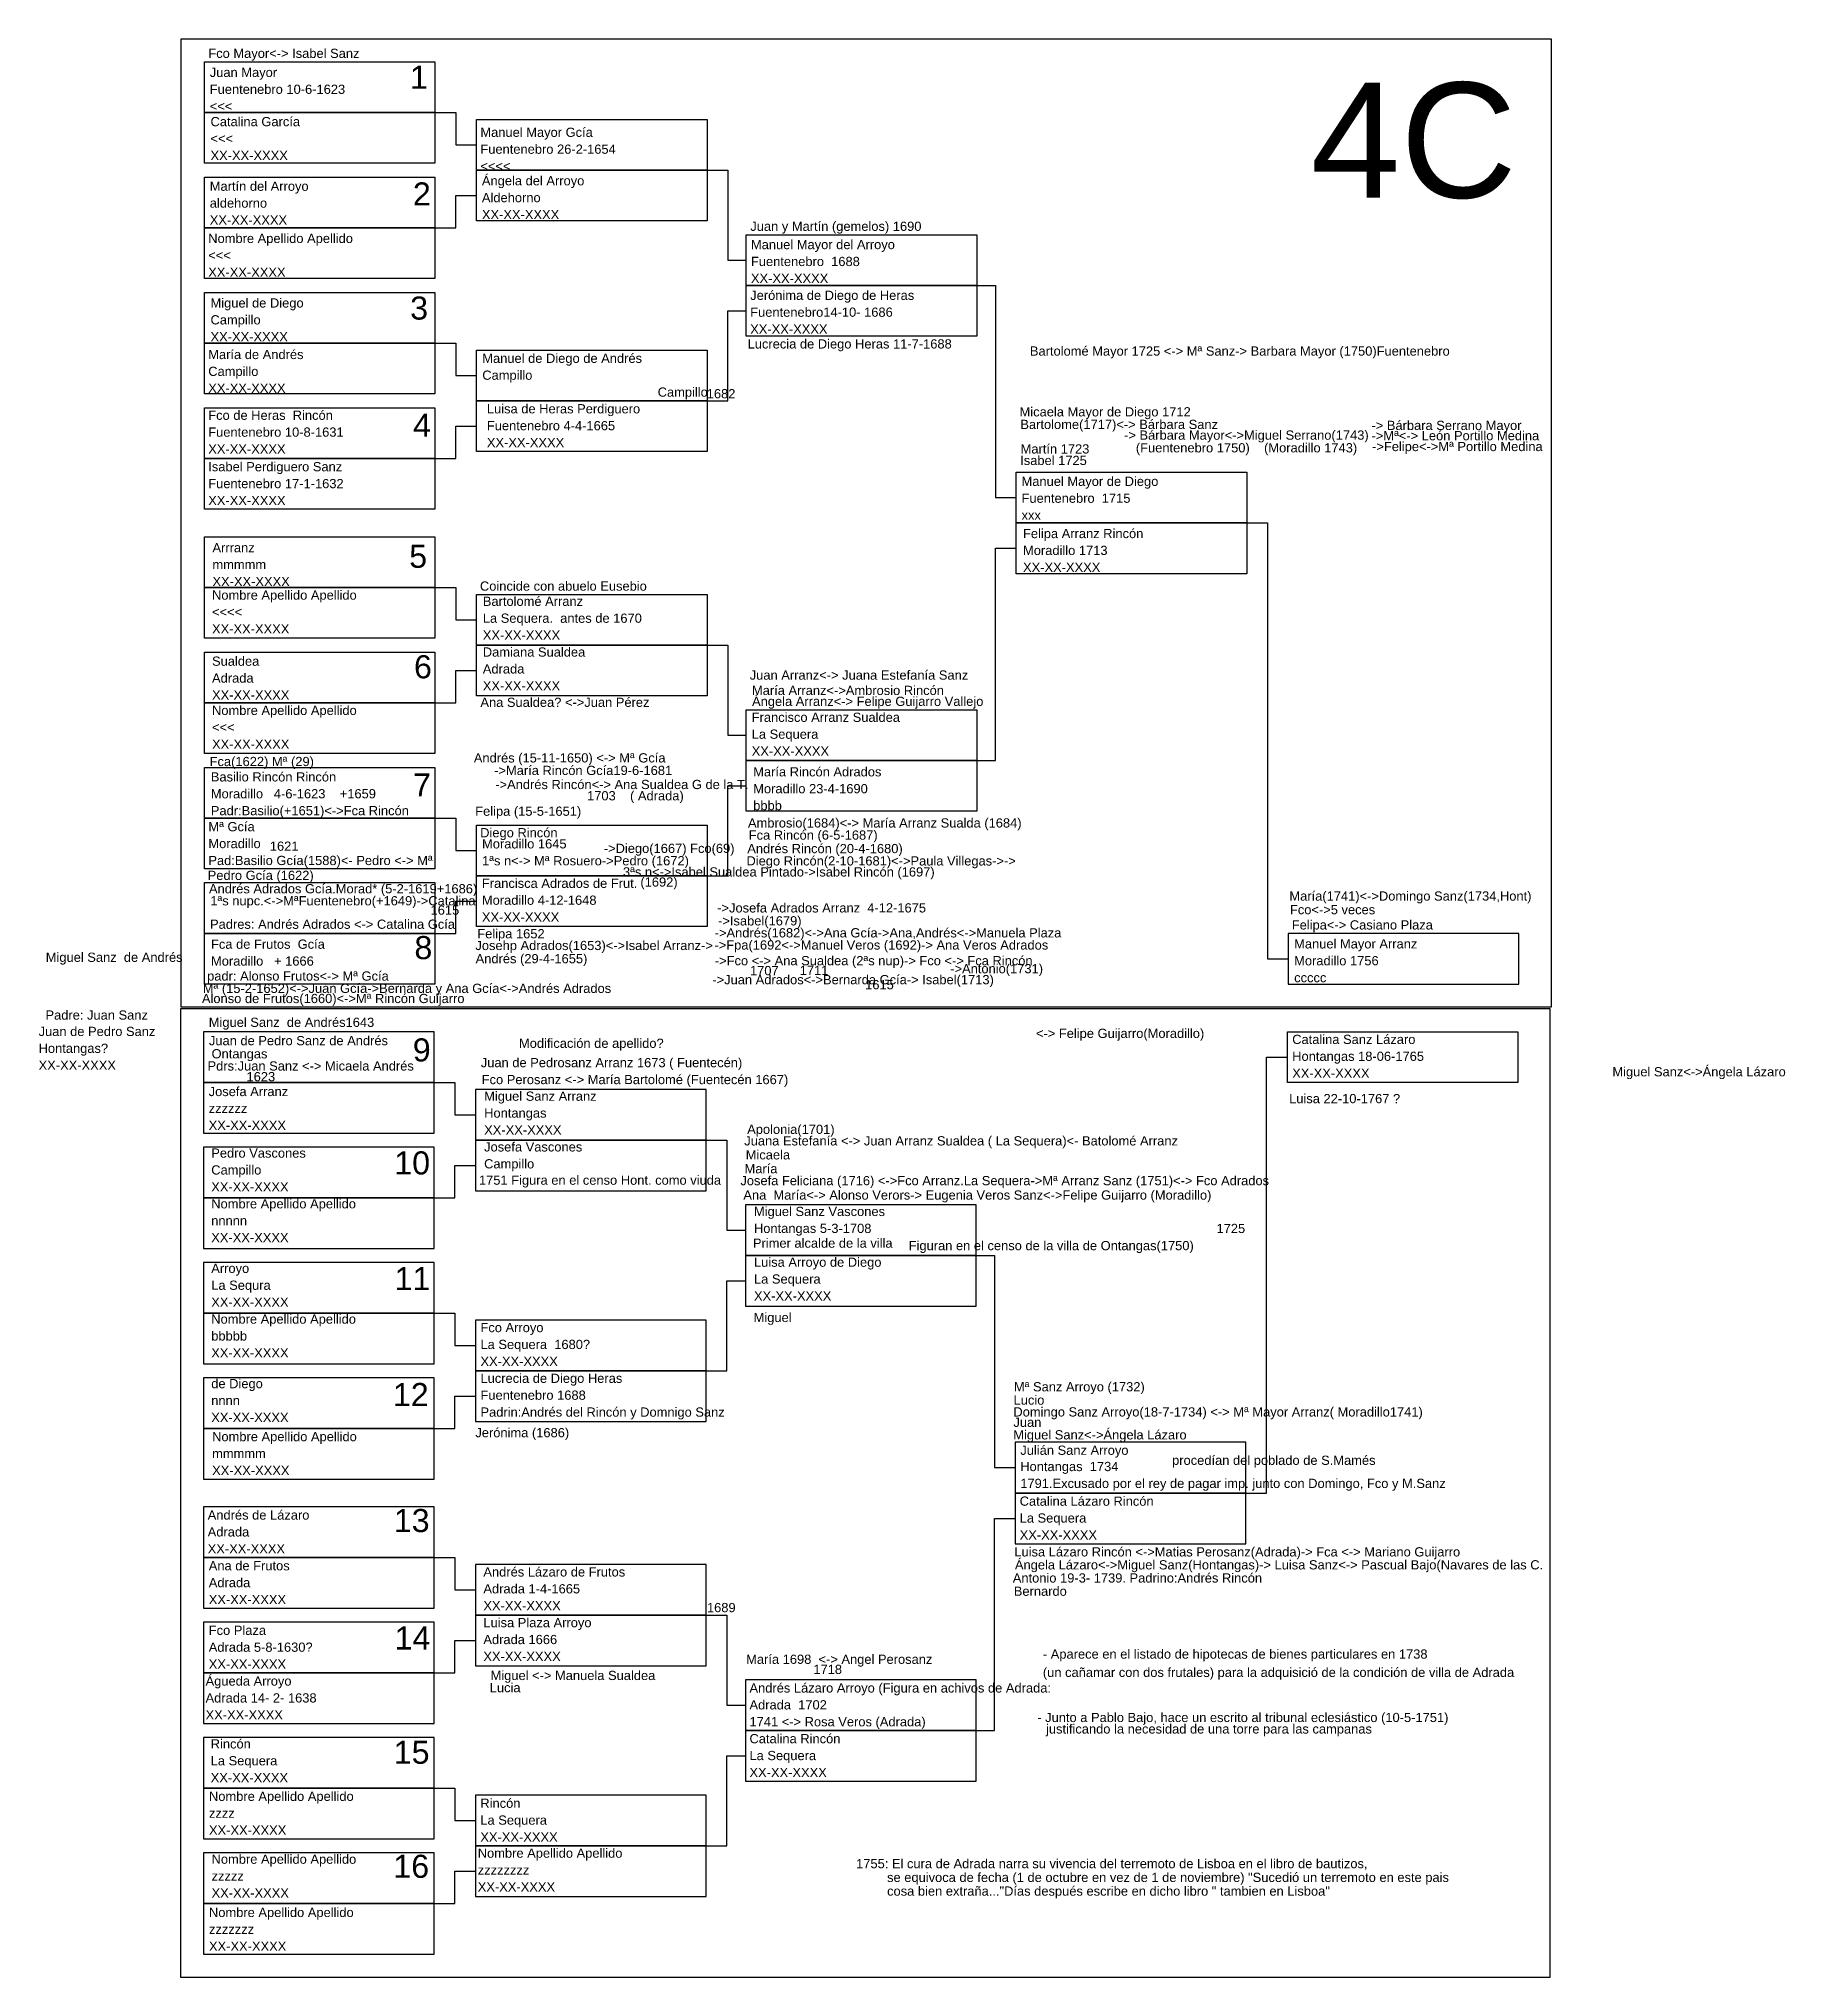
# Model space of a CAD drawing. Header units: millimetres. Extents: x -16844 to 23151, y -8543 to 4892.
# Drawn here: x -1349.2 to -970.6, y -500.2 to -79.8 of the extents above; entities that cross this region are included whole.
import ezdxf
from ezdxf.enums import TextEntityAlignment as Align

# ---------------------------------------------------------------- set-up
doc = ezdxf.new("R2010")
doc.units = ezdxf.units.MM
doc.layers.add('Arroyo', color=30, linetype='Continuous')
doc.styles.add('Arial', font='arial.ttf', dxfattribs={"height": 0.01})

msp = doc.modelspace()

# ---------------------------------------------------------------- texts
at = {"style": 'Arial'}
for s, p in [('1', (-1264.86, -90.62)), ('2', (-1264.24, -115.94)), ('3', (-1264.83, -140.69)), ('4', (-1264.2, -166.1)), ('5', (-1265.04, -194.52)), ('6', (-1264, -218.48)), ('7', (-1264.2, -244.1)), ('8', (-1263.91, -279.38)), ('9', (-1264.26, -301.56)), ('10', (-1264.4, -326.06)), ('11', (-1264.34, -351.15)), ('12', (-1264.7, -376.3)), ('13', (-1264.5, -403.62)), ('14', (-1264.33, -429.09)), ('15', (-1264.51, -453.86)), ('16', (-1264.6, -478.6))]:
    msp.add_text(s, height=5, dxfattribs=at).set_placement(p, align=Align.RIGHT)
at = {"layer": 'Arroyo', "style": 'Arial'}
msp.add_text('4C', height=25, dxfattribs=at).set_placement((-1028.81, -114.28), align=Align.RIGHT)

# ---------------------------------------------------------------- blocks, each defined once
blk = doc.blocks.new('Hoja superior')
for points in [[(0, 210), (297, 210), (297, 0), (0, 0)], [(5, 205), (55, 205), (55, 194), (5, 194)], [(5, 194), (55, 194), (55, 183), (5, 183)], [(64, 192.5), (114, 192.5), (114, 181.5), (64, 181.5)], [(64, 181.5), (114, 181.5), (114, 170.5), (64, 170.5)], [(5, 180), (55, 180), (55, 169), (5, 169)], [(5, 169), (55, 169), (55, 158), (5, 158)], [(122.5, 167.5), (172.5, 167.5), (172.5, 156.5), (122.5, 156.5)], [(122.5, 156.5), (172.5, 156.5), (172.5, 145.5), (122.5, 145.5)], [(5, 155), (55, 155), (55, 144), (5, 144)], [(5, 144), (55, 144), (55, 133), (5, 133)], [(64, 142.5), (114, 142.5), (114, 131.5), (64, 131.5)], [(64, 131.5), (114, 131.5), (114, 120.5), (64, 120.5)], [(5, 130), (55, 130), (55, 119), (5, 119)], [(5, 119), (55, 119), (55, 108), (5, 108)], [(181, 116), (231, 116), (231, 105), (181, 105)], [(5, 102), (55, 102), (55, 91), (5, 91)], [(181, 105), (231, 105), (231, 94), (181, 94)], [(5, 91), (55, 91), (55, 80), (5, 80)], [(64, 89.5), (114, 89.5), (114, 78.5), (64, 78.5)], [(5, 77), (55, 77), (55, 66), (5, 66)], [(64, 78.5), (114, 78.5), (114, 67.5), (64, 67.5)], [(5, 66), (55, 66), (55, 55), (5, 55)], [(122.5, 64.5), (172.5, 64.5), (172.5, 53.5), (122.5, 53.5)], [(5, 52), (55, 52), (55, 41), (5, 41)], [(122.5, 53.5), (172.5, 53.5), (172.5, 42.5), (122.5, 42.5)], [(5, 41), (55, 41), (55, 30), (5, 30)], [(64, 39.5), (114, 39.5), (114, 28.5), (64, 28.5)], [(5, 27), (55, 27), (55, 16), (5, 16)], [(64, 28.5), (114, 28.5), (114, 17.5), (64, 17.5)], [(5, 16), (55, 16), (55, 5), (5, 5)], [(240, 5), (290, 5), (290, 16), (240, 16)]]:
    blk.add_lwpolyline(points, close=True)
for points in [[(55, 194), (59.5, 194), (59.5, 187), (64, 187)], [(114, 181.5), (118.5, 181.5), (118.5, 162), (122.5, 162)], [(55, 169), (59.5, 169), (59.5, 176), (64, 176)], [(172.5, 156.5), (176.5, 156.5), (176.5, 110.5), (181, 110.5)], [(114, 131.5), (118.5, 131.5), (118.5, 151), (122.5, 151)], [(55, 144), (59.5, 144), (59.5, 137), (64, 137)], [(55, 119), (59.5, 119), (59.5, 126), (64, 126)], [(231, 105), (235.5, 105), (235.5, 10.5), (240, 10.5)], [(172.5, 53.5), (176.5, 53.5), (176.5, 99.5), (181, 99.5)], [(55, 91), (59.5, 91), (59.5, 84), (64, 84)], [(114, 78.5), (118.5, 78.5), (118.5, 59), (122.5, 59)], [(55, 66), (59.5, 66), (59.5, 73), (64, 73)], [(114, 28.5), (118.5, 28.5), (118.5, 48), (122.5, 48)], [(55, 41), (59.5, 41), (59.5, 34), (64, 34)], [(55, 16), (59.5, 16), (59.5, 23), (64, 23)]]:
    blk.add_lwpolyline(points)
blk = doc.blocks.new('Hoja inferior')
for points in [[(0, -210), (297, -210), (297, 0), (0, 0)], [(5, -16), (55, -16), (55, -5), (5, -5)], [(240, -5), (290, -5), (290, -16), (240, -16)], [(5, -27), (55, -27), (55, -16), (5, -16)], [(64, -28.5), (114, -28.5), (114, -17.5), (64, -17.5)], [(64, -39.5), (114, -39.5), (114, -28.5), (64, -28.5)], [(5, -41), (55, -41), (55, -30), (5, -30)], [(5, -52), (55, -52), (55, -41), (5, -41)], [(122.5, -53.5), (172.5, -53.5), (172.5, -42.5), (122.5, -42.5)], [(122.5, -64.5), (172.5, -64.5), (172.5, -53.5), (122.5, -53.5)], [(5, -66), (55, -66), (55, -55), (5, -55)], [(5, -77), (55, -77), (55, -66), (5, -66)], [(64, -78.5), (114, -78.5), (114, -67.5), (64, -67.5)], [(64, -89.5), (114, -89.5), (114, -78.5), (64, -78.5)], [(5, -91), (55, -91), (55, -80), (5, -80)], [(5, -102), (55, -102), (55, -91), (5, -91)], [(181, -105), (231, -105), (231, -94), (181, -94)], [(181, -116), (231, -116), (231, -105), (181, -105)], [(5, -119), (55, -119), (55, -108), (5, -108)], [(5, -130), (55, -130), (55, -119), (5, -119)], [(64, -131.5), (114, -131.5), (114, -120.5), (64, -120.5)], [(5, -144), (55, -144), (55, -133), (5, -133)], [(64, -142.5), (114, -142.5), (114, -131.5), (64, -131.5)], [(5, -155), (55, -155), (55, -144), (5, -144)], [(122.5, -156.5), (172.5, -156.5), (172.5, -145.5), (122.5, -145.5)], [(5, -169), (55, -169), (55, -158), (5, -158)], [(122.5, -167.5), (172.5, -167.5), (172.5, -156.5), (122.5, -156.5)], [(5, -180), (55, -180), (55, -169), (5, -169)], [(64, -181.5), (114, -181.5), (114, -170.5), (64, -170.5)], [(5, -194), (55, -194), (55, -183), (5, -183)], [(64, -192.5), (114, -192.5), (114, -181.5), (64, -181.5)], [(5, -205), (55, -205), (55, -194), (5, -194)]]:
    blk.add_lwpolyline(points, close=True)
for points in [[(231, -105), (235.5, -105), (235.5, -10.5), (240, -10.5)], [(55, -16), (59.5, -16), (59.5, -23), (64, -23)], [(114, -28.5), (118.5, -28.5), (118.5, -48), (122.5, -48)], [(55, -41), (59.5, -41), (59.5, -34), (64, -34)], [(172.5, -53.5), (176.5, -53.5), (176.5, -99.5), (181, -99.5)], [(114, -78.5), (118.5, -78.5), (118.5, -59), (122.5, -59)], [(55, -66), (59.5, -66), (59.5, -73), (64, -73)], [(55, -91), (59.5, -91), (59.5, -84), (64, -84)], [(172.5, -156.5), (176.5, -156.5), (176.5, -110.5), (181, -110.5)], [(55, -119), (59.5, -119), (59.5, -126), (64, -126)], [(114, -131.5), (118.5, -131.5), (118.5, -151), (122.5, -151)], [(55, -144), (59.5, -144), (59.5, -137), (64, -137)], [(114, -181.5), (118.5, -181.5), (118.5, -162), (122.5, -162)], [(55, -169), (59.5, -169), (59.5, -176), (64, -176)], [(55, -194), (59.5, -194), (59.5, -187), (64, -187)]]:
    blk.add_lwpolyline(points)
blk = doc.blocks.new('Casilla')
at = {"style": 'Arial'}
for tag, p in [('NOMBRE', (0.88, 8.08)), ('LUGAR_NACIMIENTO', (0.88, 4.42)), ('FECHA', (0.88, 0.75))]:
    blk.add_attdef(tag, p, '', height=2, dxfattribs=at)
blk = doc.blocks.new('Hermanos')
at = {"style": 'Arial'}
blk.add_attdef('NOMBRE', (0, 0), '', height=2, dxfattribs=at)

# ---------------------------------------------------------------- block references
for name, p, values in [('Hermanos', (-1312.47, -83.95), {'NOMBRE': 'Fco Mayor<-> Isabel Sanz'}), ('Casilla', (-1313.04, -96.16), {'NOMBRE': 'Juan Mayor', 'LUGAR_NACIMIENTO': 'Fuentenebro 10-6-1623', 'FECHA': '<<<'}), ('Casilla', (-1312.88, -106.84), {'NOMBRE': 'Catalina García', 'LUGAR_NACIMIENTO': '<<<', 'FECHA': 'XX-XX-XXXX'}), ('Casilla', (-1254.37, -109.15), {'NOMBRE': 'Manuel Mayor Gcía', 'LUGAR_NACIMIENTO': 'Fuentenebro 26-2-1654', 'FECHA': '<<<<'}), ('Casilla', (-1254.04, -119.66), {'NOMBRE': 'Ángela del Arroyo', 'LUGAR_NACIMIENTO': 'Aldehorno', 'FECHA': 'XX-XX-XXXX'}), ('Casilla', (-1313.04, -120.84), {'NOMBRE': 'Martín del Arroyo', 'LUGAR_NACIMIENTO': 'aldehorno', 'FECHA': 'XX-XX-XXXX'}), ('Hermanos', (-1194.97, -121.45), {'NOMBRE': 'Juan y Martín (gemelos) 1690'}), ('Casilla', (-1313.37, -132.16), {'NOMBRE': 'Nombre Apellido Apellido', 'LUGAR_NACIMIENTO': '<<<', 'FECHA': 'XX-XX-XXXX'}), ('Casilla', (-1195.71, -133.5), {'NOMBRE': 'Manuel Mayor del Arroyo', 'LUGAR_NACIMIENTO': 'Fuentenebro  1688', 'FECHA': 'XX-XX-XXXX'}), ('Casilla', (-1195.87, -144.5), {'NOMBRE': 'Jerónima de Diego de Heras', 'LUGAR_NACIMIENTO': 'Fuentenebro14-10- 1686', 'FECHA': 'XX-XX-XXXX'}), ('Casilla', (-1312.88, -146.16), {'NOMBRE': 'Miguel de Diego', 'LUGAR_NACIMIENTO': 'Campillo', 'FECHA': 'XX-XX-XXXX'}), ('Casilla', (-1313.37, -157.33), {'NOMBRE': 'María de Andrés', 'LUGAR_NACIMIENTO': 'Campillo', 'FECHA': 'XX-XX-XXXX'}), ('Casilla', (-1253.96, -158.16), {'NOMBRE': 'Manuel de Diego de Andrés', 'LUGAR_NACIMIENTO': 'Campillo', 'FECHA': '                                                 Campillo'}), ('Casilla', (-1252.96, -169.11), {'NOMBRE': 'Luisa de Heras Perdiguero', 'LUGAR_NACIMIENTO': 'Fuentenebro 4-4-1665', 'FECHA': 'XX-XX-XXXX'}), ('Hermanos', (-1205.19, -157.76), {'NOMBRE': ' 1682'}), ('Hermanos', (-1136.59, -161.69), {'NOMBRE': 'Micaela Mayor de Diego 1712'}), ('Casilla', (-1313.37, -170.51), {'NOMBRE': 'Fco de Heras  Rincón', 'LUGAR_NACIMIENTO': 'Fuentenebro 10-8-1631', 'FECHA': 'XX-XX-XXXX'}), ('Hermanos', (-1136.42, -164.42), {'NOMBRE': 'Bartolome(1717)<-> Bárbara Sanz'}), ('Hermanos', (-1137.14, -169.73), {'NOMBRE': ' Martín 1723'}), ('Hermanos', (-1111.38, -169.49), {'NOMBRE': '(Fuentenebro 1750)    (Moradillo 1743)'}), ('Hermanos', (-1060.16, -169.21), {'NOMBRE': '->Felipe<->Mª Portillo Medina'}), ('Casilla', (-1313.37, -181.67), {'NOMBRE': 'Isabel Perdiguero Sanz', 'LUGAR_NACIMIENTO': 'Fuentenebro 17-1-1632', 'FECHA': 'XX-XX-XXXX'}), ('Hermanos', (-1137.23, -172.23), {'NOMBRE': ' Isabel 1725'}), ('Casilla', (-1137.04, -184.84), {'NOMBRE': 'Manuel Mayor de Diego ', 'LUGAR_NACIMIENTO': 'Fuentenebro  1715', 'FECHA': 'xxx'}), ('Casilla', (-1312.46, -199.23), {'NOMBRE': 'Arrranz', 'LUGAR_NACIMIENTO': 'mmmmm', 'FECHA': 'XX-XX-XXXX'}), ('Casilla', (-1136.72, -196.16), {'NOMBRE': 'Felipa Arranz Rincón', 'LUGAR_NACIMIENTO': 'Moradillo 1713', 'FECHA': 'XX-XX-XXXX'}), ('Casilla', (-1312.55, -209.51), {'NOMBRE': 'Nombre Apellido Apellido', 'LUGAR_NACIMIENTO': '<<<<', 'FECHA': 'XX-XX-XXXX'}), ('Casilla', (-1253.84, -210.86), {'NOMBRE': 'Bartolomé Arranz', 'LUGAR_NACIMIENTO': 'La Sequera.  antes de 1670', 'FECHA': 'XX-XX-XXXX'}), ('Casilla', (-1312.55, -223.84), {'NOMBRE': 'Sualdea', 'LUGAR_NACIMIENTO': 'Adrada', 'FECHA': 'XX-XX-XXXX'}), ('Casilla', (-1253.84, -221.86), {'NOMBRE': 'Damiana Sualdea', 'LUGAR_NACIMIENTO': 'Adrada', 'FECHA': 'XX-XX-XXXX'}), ('Hermanos', (-1195.09, -218.78), {'NOMBRE': 'Juan Arranz<-> Juana Estefanía Sanz'}), ('Hermanos', (-1194.6, -222.1), {'NOMBRE': 'María Arranz<->Ambrosio Rincón'}), ('Casilla', (-1312.55, -234.51), {'NOMBRE': 'Nombre Apellido Apellido', 'LUGAR_NACIMIENTO': '<<<', 'FECHA': 'XX-XX-XXXX'}), ('Casilla', (-1195.54, -236.01), {'NOMBRE': 'Francisco Arranz Sualdea', 'LUGAR_NACIMIENTO': 'La Sequera', 'FECHA': 'XX-XX-XXXX'}), ('Hermanos', (-1254.91, -236.73), {'NOMBRE': 'Andrés (15-11-1650) <-> Mª Gcía'}), ('Casilla', (-1312.81, -248.93), {'NOMBRE': 'Basilio Rincón Rincón', 'LUGAR_NACIMIENTO': 'Moradillo   4-6-1623    +1659', 'FECHA': 'Padr:Basilio(+1651)<->Fca Rincón '}), ('Hermanos', (-1250.5, -239.45), {'NOMBRE': '->María Rincón Gcía19-6-1681'}), ('Casilla', (-1195.22, -247.83), {'NOMBRE': 'María Rincón Adrados', 'LUGAR_NACIMIENTO': 'Moradillo 23-4-1690', 'FECHA': 'bbbb'}), ('Hermanos', (-1230.36, -244.95), {'NOMBRE': '1703    ( Adrada)'}), ('Hermanos', (-1254.61, -248.29), {'NOMBRE': 'Felipa (15-5-1651)'}), ('Casilla', (-1313.34, -259.73), {'NOMBRE': 'Mª Gcía', 'LUGAR_NACIMIENTO': 'Moradillo', 'FECHA': 'Pad:Basilio Gcía(1588)<- Pedro <-> Mª'}), ('Hermanos', (-1195.47, -250.84), {'NOMBRE': 'Ambrosio(1684)<-> María Arranz Sualda (1684)'}), ('Hermanos', (-1195.31, -253.47), {'NOMBRE': 'Fca Rincón (6-5-1687)'}), ('Hermanos', (-1299.14, -255.88), {'NOMBRE': '1621'}), ('Hermanos', (-1227.51, -256.35), {'NOMBRE': ' ->Diego(1667) Fco(69)'}), ('Hermanos', (-1195.8, -259.07), {'NOMBRE': 'Diego Rincón(2-10-1681)<->Paula Villegas->->'}), ('Casilla', (-1254.04, -272.01), {'NOMBRE': 'Francisca Adrados de Frut.', 'LUGAR_NACIMIENTO': 'Moradillo 4-12-1648', 'FECHA': 'XX-XX-XXXX'}), ('Hermanos', (-1218.8, -263.65), {'NOMBRE': '(1692)'}), ('Hermanos', (-1078.09, -266.69), {'NOMBRE': 'María(1741)<->Domingo Sanz(1734,Hont)'}), ('Hermanos', (-1202.14, -269.26), {'NOMBRE': '->Josefa Adrados Arranz  4-12-1675'}), ('Hermanos', (-1077.97, -269.65), {'NOMBRE': 'Fco<->5 veces '}), ('Hermanos', (-1312.1, -272.8), {'NOMBRE': 'Padres: Andrés Adrados <-> Catalina Gcía'}), ('Hermanos', (-1254.16, -274.87), {'NOMBRE': 'Felipa 1652'}), ('Hermanos', (-1201.95, -272.07), {'NOMBRE': '->Isabel(1679)'}), ('Hermanos', (-1077.57, -272.95), {'NOMBRE': 'Felipa<-> Casiano Plaza'}), ('Hermanos', (-1254.57, -277.41), {'NOMBRE': 'Josehp Adrados(1653)<->Isabel Arranz->'}), ('Casilla', (-1077.94, -285.14), {'NOMBRE': 'Manuel Mayor Arranz', 'LUGAR_NACIMIENTO': 'Moradillo 1756', 'FECHA': 'ccccc'}), ('Hermanos', (-1349.27, -279.97), {'NOMBRE': '  Miguel Sanz  de Andrés'}), ('Hermanos', (-1254.52, -280.27), {'NOMBRE': 'Andrés (29-4-1655)'}), ('Hermanos', (-1195.04, -282.86), {'NOMBRE': '1707'}), ('Hermanos', (-1184.25, -282.8), {'NOMBRE': '1711'}), ('Hermanos', (-1314.45, -286.71), {'NOMBRE': ' Mª (15-2-1652)<->Juan Gcía->Bernarda y Ana Gcía<->Andrés Adrados '}), ('Hermanos', (-1312.74, -284.04), {'NOMBRE': 'padr: Alonso Frutos<-> Mª Gcía'}), ('Hermanos', (-1203.2, -284.83), {'NOMBRE': '->Juan Adrados<->Bernarda Gcía-> Isabel(1713)'}), ('Hermanos', (-1313.86, -288.91), {'NOMBRE': 'Alonso de Frutos(1660)<->Mª Rincón Guijarro'}), ('Casilla', (-1350.15, -304.13), {'NOMBRE': 'Juan de Pedro Sanz', 'LUGAR_NACIMIENTO': 'Hontangas?', 'FECHA': 'XX-XX-XXXX'}), ('Hermanos', (-1347.78, -292.5), {'NOMBRE': 'Padre: Juan Sanz'}), ('Hermanos', (-1313.93, -294.07), {'NOMBRE': '  Miguel Sanz  de Andrés1643'}), ('Casilla', (-1078.36, -305.86), {'NOMBRE': 'Catalina Sanz Lázaro', 'LUGAR_NACIMIENTO': 'Hontangas 18-06-1765', 'FECHA': 'XX-XX-XXXX'}), ('Hermanos', (-1312.64, -303.54), {'NOMBRE': 'Pdrs:Juan Sanz <-> Micaela Andrés'}), ('Hermanos', (-1008.06, -304.8), {'NOMBRE': 'Miguel Sanz<->Ángela Lázaro'}), ('Hermanos', (-1304.97, -305.86), {'NOMBRE': ' 1623       '}), ('Casilla', (-1313.28, -317.16), {'NOMBRE': 'Josefa Arranz', 'LUGAR_NACIMIENTO': 'zzzzzz', 'FECHA': 'XX-XX-XXXX'}), ('Casilla', (-1253.55, -318.17), {'NOMBRE': 'Miguel Sanz Arranz', 'LUGAR_NACIMIENTO': 'Hontangas', 'FECHA': 'XX-XX-XXXX'}), ('Hermanos', (-1078.15, -310.62), {'NOMBRE': 'Luisa 22-10-1767 ?'}), ('Hermanos', (-1196.42, -317.28), {'NOMBRE': ' Apolonia(1701)'}), ('Hermanos', (-1196.28, -319.78), {'NOMBRE': 'Juana Estefanía <-> Juan Arranz Sualdea ( La Sequera)<- Batolomé Arranz'}), ('Casilla', (-1312.72, -330.51), {'NOMBRE': 'Pedro Vascones', 'LUGAR_NACIMIENTO': 'Campillo', 'FECHA': 'XX-XX-XXXX'}), ('Hermanos', (-1195.96, -322.81), {'NOMBRE': 'Micaela '}), ('Hermanos', (-1197.12, -328.41), {'NOMBRE': 'Josefa Feliciana (1716) <->Fco Arranz.La Sequera->Mª Arranz Sanz (1751)<-> Fco Adrados'}), ('Hermanos', (-1196.22, -325.82), {'NOMBRE': 'María'}), ('Casilla', (-1312.72, -341.51), {'NOMBRE': 'Nombre Apellido Apellido', 'LUGAR_NACIMIENTO': 'nnnnn', 'FECHA': 'XX-XX-XXXX'}), ('Hermanos', (-1197.25, -331.53), {'NOMBRE': ' Ana  María<-> Alonso Verors-> Eugenia Veros Sanz<->Felipe Guijarro (Moradillo)'}), ('Hermanos', (-1093.89, -338.78), {'NOMBRE': '1725'}), ('Casilla', (-1195.05, -354.17), {'NOMBRE': 'Luisa Arroyo de Diego', 'LUGAR_NACIMIENTO': 'La Sequera', 'FECHA': 'XX-XX-XXXX'}), ('Casilla', (-1312.72, -355.51), {'NOMBRE': 'Arroyo', 'LUGAR_NACIMIENTO': 'La Sequra', 'FECHA': 'XX-XX-XXXX'}), ('Casilla', (-1312.72, -366.51), {'NOMBRE': 'Nombre Apellido Apellido', 'LUGAR_NACIMIENTO': 'bbbbb', 'FECHA': 'XX-XX-XXXX'}), ('Hermanos', (-1194.25, -358.08), {'NOMBRE': 'Miguel'}), ('Casilla', (-1254.35, -368.35), {'NOMBRE': 'Fco Arroyo', 'LUGAR_NACIMIENTO': 'La Sequera  1680?', 'FECHA': 'XX-XX-XXXX'}), ('Casilla', (-1254.35, -379.35), {'NOMBRE': 'Lucrecia de Diego Heras', 'LUGAR_NACIMIENTO': 'Fuentenebro 1688', 'FECHA': 'Padrin:Andrés del Rincón y Domnigo Sanz'}), ('Casilla', (-1312.72, -380.51), {'NOMBRE': 'de Diego', 'LUGAR_NACIMIENTO': 'nnnn', 'FECHA': 'XX-XX-XXXX'}), ('Hermanos', (-1137.89, -375.99), {'NOMBRE': 'Lucio'}), ('Hermanos', (-1137.81, -373.11), {'NOMBRE': 'Mª Sanz Arroyo (1732)'}), ('Casilla', (-1312.53, -392), {'NOMBRE': 'Nombre Apellido Apellido', 'LUGAR_NACIMIENTO': 'mmmmm', 'FECHA': 'XX-XX-XXXX'}), ('Hermanos', (-1254.58, -383.06), {'NOMBRE': 'Jerónima (1686)'}), ('Hermanos', (-1137.92, -380.81), {'NOMBRE': 'Juan'}), ('Hermanos', (-1137.96, -383.53), {'NOMBRE': 'Miguel Sanz<->Ángela Lázaro'}), ('Hermanos', (-1137.2, -386.87), {'NOMBRE': ' Julián Sanz Arroyo'}), ('Hermanos', (-1103.52, -389.05), {'NOMBRE': 'procedían del poblado de S.Mamés'}), ('Casilla', (-1313.49, -409), {'NOMBRE': 'Andrés de Lázaro', 'LUGAR_NACIMIENTO': 'Adrada', 'FECHA': 'XX-XX-XXXX'}), ('Casilla', (-1137.45, -405.99), {'NOMBRE': 'Catalina Lázaro Rincón', 'LUGAR_NACIMIENTO': 'La Sequera', 'FECHA': 'XX-XX-XXXX'}), ('Hermanos', (-1137.72, -408.91), {'NOMBRE': 'Luisa Lázaro Rincón <->Matias Perosanz(Adrada)-> Fca <-> Mariano Guijarro'}), ('Casilla', (-1313.26, -420), {'NOMBRE': 'Ana de Frutos', 'LUGAR_NACIMIENTO': 'Adrada', 'FECHA': 'XX-XX-XXXX'}), ('Casilla', (-1253.72, -421.34), {'NOMBRE': 'Andrés Lázaro de Frutos', 'LUGAR_NACIMIENTO': 'Adrada 1-4-1665', 'FECHA': 'XX-XX-XXXX'}), ('Hermanos', (-1137.6, -411.72), {'NOMBRE': 'Ángela Lázaro<->Miguel Sanz(Hontangas)-> Luisa Sanz<-> Pascual Bajo(Navares de las C.'}), ('Hermanos', (-1138.06, -414.57), {'NOMBRE': 'Antonio 19-3- 1739. Padrino:Andrés Rincón'}), ('Hermanos', (-1137.84, -417.44), {'NOMBRE': 'Bernardo'}), ('Hermanos', (-1204.37, -420.99), {'NOMBRE': '1689'}), ('Casilla', (-1253.72, -432.34), {'NOMBRE': 'Luisa Plaza Arroyo', 'LUGAR_NACIMIENTO': 'Adrada 1666', 'FECHA': 'XX-XX-XXXX'}), ('Hermanos', (-1195.87, -432.2), {'NOMBRE': 'María 1698  <-> Angel Perosanz'}), ('Hermanos', (-1181.3, -434.39), {'NOMBRE': '1718'}), ('Casilla', (-1313.95, -445), {'NOMBRE': 'Águeda Arroyo', 'LUGAR_NACIMIENTO': 'Adrada 14- 2- 1638', 'FECHA': 'XX-XX-XXXX'}), ('Hermanos', (-1251.46, -438.36), {'NOMBRE': 'Lucia'}), ('Hermanos', (-1251.28, -435.71), {'NOMBRE': 'Miguel <-> Manuela Sualdea'}), ('Casilla', (-1196.03, -446.5), {'NOMBRE': 'Andrés Lázaro Arroyo (Figura en achivos de Adrada:', 'LUGAR_NACIMIENTO': 'Adrada  1702', 'FECHA': '1741 <-> Rosa Veros (Adrada)'}), ('Casilla', (-1312.84, -458.63), {'NOMBRE': 'Rincón', 'LUGAR_NACIMIENTO': 'La Sequera', 'FECHA': 'XX-XX-XXXX'}), ('Casilla', (-1196.03, -457.5), {'NOMBRE': 'Catalina Rincón', 'LUGAR_NACIMIENTO': 'La Sequera', 'FECHA': 'XX-XX-XXXX'}), ('Casilla', (-1313.21, -470), {'NOMBRE': 'Nombre Apellido Apellido', 'LUGAR_NACIMIENTO': 'zzzz', 'FECHA': 'XX-XX-XXXX'}), ('Casilla', (-1254.38, -471.5), {'NOMBRE': 'Rincón', 'LUGAR_NACIMIENTO': 'La Sequera', 'FECHA': 'XX-XX-XXXX'}), ('Casilla', (-1312.65, -483.63), {'NOMBRE': 'Nombre Apellido Apellido', 'LUGAR_NACIMIENTO': 'zzzzz', 'FECHA': 'XX-XX-XXXX'}), ('Casilla', (-1254.94, -482.32), {'NOMBRE': 'Nombre Apellido Apellido', 'LUGAR_NACIMIENTO': 'zzzzzzzz', 'FECHA': 'XX-XX-XXXX'}), ('Casilla', (-1313.21, -495.18), {'NOMBRE': 'Nombre Apellido Apellido', 'LUGAR_NACIMIENTO': 'zzzzzzz', 'FECHA': 'XX-XX-XXXX'})]:
    msp.add_blockref(name, p).add_auto_attribs(values)
ref = msp.add_blockref('Casilla', (-1196.42, -155.05))
ref.add_attrib('NOMBRE', 'Lucrecia de Diego Heras 11-7-1688', (-1195.55, -146.96), dxfattribs={"color": 0, "height": 2, "style": 'Arial'})
ref = msp.add_blockref('Hermanos', (-1134.35, -148.51))
ref.add_attrib('NOMBRE', 'Bartolomé Mayor 1725 <-> Mª Sanz-> Barbara Mayor (1750)Fuentenebro', (-1134.35, -148.51), dxfattribs={"color": 254, "height": 2, "style": 'Arial'})
ref = msp.add_blockref('Hermanos', (-1060.3, -164.63))
ref.add_attrib('NOMBRE', '-> Bárbara Serrano Mayor ', (-1060.3, -164.63), dxfattribs={"color": 0, "height": 2, "style": 'Arial'})
ref = msp.add_blockref('Hermanos', (-1113.93, -166.74))
ref.add_attrib('NOMBRE', '-> Bárbara Mayor<->Miguel Serrano(1743)', (-1113.93, -166.74), dxfattribs={"color": 0, "height": 2, "style": 'Arial'})
ref = msp.add_blockref('Hermanos', (-1060.29, -166.86))
ref.add_attrib('NOMBRE', '->Mª<-> León Portillo Medina', (-1060.29, -166.86), dxfattribs={"color": 0, "height": 2, "style": 'Arial'})
ref = msp.add_blockref('Hermanos', (-1253.59, -199.48))
ref.add_attrib('NOMBRE', 'Coincide con abuelo Eusebio', (-1253.59, -199.48), dxfattribs={"color": 3, "height": 2, "style": 'Arial'})
ref = msp.add_blockref('Casilla', (-1255.14, -225.43))
ref.add_attrib('FECHA', ' Ana Sualdea? <->Juan Pérez', (-1254.26, -224.68), dxfattribs={"color": 3, "height": 2, "style": 'Arial'})
ref = msp.add_blockref('Hermanos', (-1194.59, -224.47))
ref.add_attrib('NOMBRE', 'Ángela Arranz<-> Felipe Guijarro Vallejo', (-1194.59, -224.47), dxfattribs={"color": 3, "height": 2, "style": 'Arial'})
ref = msp.add_blockref('Casilla', (-1313.84, -238.27))
ref.add_attrib('FECHA', ' Fca(1622) Mª (29) ', (-1312.97, -237.52), dxfattribs={"height": 2, "style": 'Arial'})
ref = msp.add_blockref('Hermanos', (-1250.26, -242.5))
ref.add_attrib('NOMBRE', '->Andrés Rincón<-> Ana Sualdea G de la T.', (-1250.26, -242.5), dxfattribs={"color": 1, "height": 2, "style": 'Arial'})
ref = msp.add_blockref('Casilla', (-1254.4, -261.04))
ref.add_attrib('NOMBRE', 'Diego Rincón', (-1253.53, -252.96), dxfattribs={"height": 2, "style": 'Arial'})
ref = msp.add_blockref('Casilla', (-1254.01, -259.79))
ref.add_attrib('LUGAR_NACIMIENTO', 'Moradillo 1645                    ', (-1253.13, -255.37), dxfattribs={"height": 2, "style": 'Arial'})
ref.add_attrib('FECHA', '1ªs n<-> Mª Rosuero->Pedro (1672)', (-1253.13, -259.04), dxfattribs={"height": 2, "style": 'Arial'})
ref = msp.add_blockref('Hermanos', (-1195.62, -256.4))
ref.add_attrib('NOMBRE', 'Andrés Rincón (20-4-1680)', (-1195.62, -256.4), dxfattribs={"color": 1, "height": 2, "style": 'Arial'})
ref = msp.add_blockref('Casilla', (-1313.49, -262.96))
ref.add_attrib('FECHA', 'Pedro Gcía (1622)', (-1312.61, -262.21), dxfattribs={"height": 2, "style": 'Arial'})
ref = msp.add_blockref('Hermanos', (-1222.58, -261.46))
ref.add_attrib('NOMBRE', '3ªs n<->Isabel Sualdea Pintado->Isabel Rincón (1697)', (-1222.58, -261.46), dxfattribs={"color": 0, "height": 2, "style": 'Arial'})
ref = msp.add_blockref('Casilla', (-1313.21, -273.19))
ref.add_attrib('NOMBRE', 'Andrés Adrados Gcía.Morad* (5-2-1619+1686)', (-1312.33, -265.11), dxfattribs={"height": 2, "style": 'Arial'})
ref = msp.add_blockref('Hermanos', (-1312.04, -267.72))
ref.add_attrib('NOMBRE', '1ªs nupc.<->MªFuentenebro(+1649)->Catalina', (-1312.04, -267.72), dxfattribs={"color": 9, "height": 2, "style": 'Arial'})
ref = msp.add_blockref('Hermanos', (-1264.29, -269.74))
ref.add_attrib('NOMBRE', '1615', (-1264.29, -269.74), dxfattribs={"color": 9, "height": 2, "style": 'Arial'})
ref = msp.add_blockref('Hermanos', (-1202.69, -274.67))
ref.add_attrib('NOMBRE', '->Andrés(1682)<->Ana Gcía->Ana,Andrés<->Manuela Plaza', (-1202.69, -274.67), dxfattribs={"color": 6, "height": 2, "style": 'Arial'})
ref = msp.add_blockref('Casilla', (-1312.76, -285.21))
ref.add_attrib('NOMBRE', 'Fca de Frutos  Gcía                           ', (-1311.89, -277.13), dxfattribs={"height": 2, "style": 'Arial'})
ref.add_attrib('LUGAR_NACIMIENTO', 'Moradillo   + 1666', (-1311.89, -280.79), dxfattribs={"height": 2, "style": 'Arial'})
ref = msp.add_blockref('Hermanos', (-1202.74, -277.31))
ref.add_attrib('NOMBRE', '->Fpa(1692<->Manuel Veros (1692)-> Ana Veros Adrados', (-1202.74, -277.31), dxfattribs={"color": 3, "height": 2, "style": 'Arial'})
ref = msp.add_blockref('Hermanos', (-1202.66, -280.71))
ref.add_attrib('NOMBRE', '->Fco <-> Ana Sualdea (2ªs nup)-> Fco <-> Fca Rincón', (-1202.66, -280.71), dxfattribs={"color": 30, "height": 2, "style": 'Arial'})
ref = msp.add_blockref('Hermanos', (-1151.62, -282.44))
ref.add_attrib('NOMBRE', '->Antonio(1731)', (-1151.62, -282.44), dxfattribs={"color": 30, "height": 2, "style": 'Arial'})
ref = msp.add_blockref('Hermanos', (-1170.07, -285.92))
ref.add_attrib('NOMBRE', '1615', (-1170.07, -285.92), dxfattribs={"color": 9, "height": 2, "style": 'Arial'})
ref = msp.add_blockref('Casilla', (-1313.23, -306.13))
ref.add_attrib('NOMBRE', 'Juan de Pedro Sanz de Andrés', (-1312.35, -298.05), dxfattribs={"color": 4, "height": 2, "style": 'Arial'})
ref = msp.add_blockref('Hermanos', (-1245.12, -298.62))
ref.add_attrib('NOMBRE', 'Modificación de apellido?', (-1245.12, -298.62), dxfattribs={"color": 4, "height": 2, "style": 'Arial'})
ref = msp.add_blockref('Hermanos', (-1133.04, -296.47))
ref.add_attrib('NOMBRE', '<-> Felipe Guijarro(Moradillo)', (-1133.04, -296.47), dxfattribs={"color": 3, "height": 2, "style": 'Arial'})
ref = msp.add_blockref('Casilla', (-1312.64, -305.31))
ref.add_attrib('LUGAR_NACIMIENTO', 'Ontangas', (-1311.77, -300.9), dxfattribs={"height": 2, "style": 'Arial'})
ref = msp.add_blockref('Hermanos', (-1253.4, -302.82))
ref.add_attrib('NOMBRE', 'Juan de Pedrosanz Arranz 1673 ( Fuentecén)', (-1253.4, -302.82), dxfattribs={"color": 4, "height": 2, "style": 'Arial'})
ref = msp.add_blockref('Hermanos', (-1253.2, -306.49))
ref.add_attrib('NOMBRE', 'Fco Perosanz <-> María Bartolomé (Fuentecén 1667)', (-1253.2, -306.49), dxfattribs={"color": 4, "height": 2, "style": 'Arial'})
ref = msp.add_blockref('Casilla', (-1253.55, -329.17))
ref.add_attrib('NOMBRE', 'Josefa Vascones', (-1252.68, -321.09), dxfattribs={"height": 2, "style": 'Arial'})
ref.add_attrib('LUGAR_NACIMIENTO', 'Campillo', (-1252.68, -324.76), dxfattribs={"height": 2, "style": 'Arial'})
ref = msp.add_blockref('Hermanos', (-1253.8, -328.3))
ref.add_attrib('NOMBRE', '1751 Figura en el censo Hont. como viuda', (-1253.8, -328.3), dxfattribs={"color": 4, "height": 2, "style": 'Arial'})
ref = msp.add_blockref('Casilla', (-1195.05, -343.17))
ref.add_attrib('NOMBRE', 'Miguel Sanz Vascones', (-1194.18, -335.09), dxfattribs={"height": 2, "style": 'Arial'})
ref.add_attrib('LUGAR_NACIMIENTO', 'Hontangas 5-3-1708', (-1194.18, -338.76), dxfattribs={"height": 2, "style": 'Arial'})
ref = msp.add_blockref('Hermanos', (-1194.4, -341.96))
ref.add_attrib('NOMBRE', 'Primer alcalde de la villa', (-1194.4, -341.96), dxfattribs={"color": 4, "height": 2, "style": 'Arial'})
ref = msp.add_blockref('Hermanos', (-1160.63, -342.5))
ref.add_attrib('NOMBRE', 'Figuran en el censo de la villa de Ontangas(1750) ', (-1160.63, -342.5), dxfattribs={"color": 4, "height": 2, "style": 'Arial'})
ref = msp.add_blockref('Casilla', (-1138.81, -386.64))
ref.add_attrib('NOMBRE', 'Domingo Sanz Arroyo(18-7-1734) <-> Mª Mayor Arranz( Moradillo1741)', (-1137.93, -378.56), dxfattribs={"color": 3, "height": 2, "style": 'Arial'})
ref = msp.add_blockref('Casilla', (-1141.2, -394.81))
ref.add_attrib('LUGAR_NACIMIENTO', '     Hontangas  1734', (-1140.32, -390.4), dxfattribs={"height": 2, "style": 'Arial'})
ref.add_attrib('FECHA', '     1791.Excusado por el rey de pagar imp. junto con Domingo, Fco y M.Sanz', (-1140.32, -394.06), dxfattribs={"height": 2, "style": 'Arial'})
ref = msp.add_blockref('Casilla', (-1313.26, -434))
ref.add_attrib('NOMBRE', 'Fco Plaza ', (-1312.38, -425.92), dxfattribs={"height": 2, "style": 'Arial'})
ref.add_attrib('LUGAR_NACIMIENTO', 'Adrada 5-8-1630?', (-1312.38, -429.58), dxfattribs={"color": 1, "height": 2, "style": 'Arial'})
ref.add_attrib('FECHA', 'XX-XX-XXXX', (-1312.38, -433.25), dxfattribs={"height": 2, "style": 'Arial'})
ref = msp.add_blockref('Hermanos', (-1131.54, -431.07))
ref.add_attrib('NOMBRE', '- Aparece en el listado de hipotecas de bienes particulares en 1738 ', (-1131.54, -431.07), dxfattribs={"color": 4, "height": 2, "style": 'Arial'})
ref = msp.add_blockref('Hermanos', (-1131.54, -435.04))
ref.add_attrib('NOMBRE', '(un cañamar con dos frutales) para la adquisició de la condición de villa de Adrada', (-1131.54, -435.04), dxfattribs={"color": 4, "height": 2, "style": 'Arial'})
ref = msp.add_blockref('Hermanos', (-1132.75, -444.82))
ref.add_attrib('NOMBRE', '- Junto a Pablo Bajo, hace un escrito al tribunal eclesiástico (10-5-1751) ', (-1132.75, -444.82), dxfattribs={"color": 142, "height": 2, "style": 'Arial'})
ref = msp.add_blockref('Hermanos', (-1130.86, -447.31))
ref.add_attrib('NOMBRE', 'justificando la necesidad de una torre para las campanas', (-1130.86, -447.31), dxfattribs={"color": 142, "height": 2, "style": 'Arial'})
ref = msp.add_blockref('Hermanos', (-1172.03, -476.52))
ref.add_attrib('NOMBRE', '1755: El cura de Adrada narra su vivencia del terremoto de Lisboa en el libro de bautizos,', (-1172.03, -476.52), dxfattribs={"color": 142, "height": 2, "style": 'Arial'})
ref = msp.add_blockref('Hermanos', (-1172.3, -479.5))
ref.add_attrib('NOMBRE', '         se equivoca de fecha (1 de octubre en vez de 1 de noviembre) "Sucedió un terremoto en este pais', (-1172.3, -479.5), dxfattribs={"color": 142, "height": 2, "style": 'Arial'})
ref = msp.add_blockref('Hermanos', (-1172.3, -482.47))
ref.add_attrib('NOMBRE', '         cosa bien extraña..."Días después escribe en dicho libro " tambien en Lisboa"', (-1172.3, -482.47), dxfattribs={"color": 142, "height": 2, "style": 'Arial'})
at = {"layer": 'Arroyo'}
for name, p in [('Hoja superior', (-1318.33, -289.79)), ('Hoja inferior', (-1318.53, -290.15))]:
    msp.add_blockref(name, p, dxfattribs=at)

msp.set_redraw_order([(e.dxf.handle, doc.entitydb.next_handle()) for e in msp.query("TEXT MTEXT ATTDEF DIMENSION ARC_DIMENSION")])  # texts and dimensions are drawn at this point

doc.saveas('drawing.dxf')
